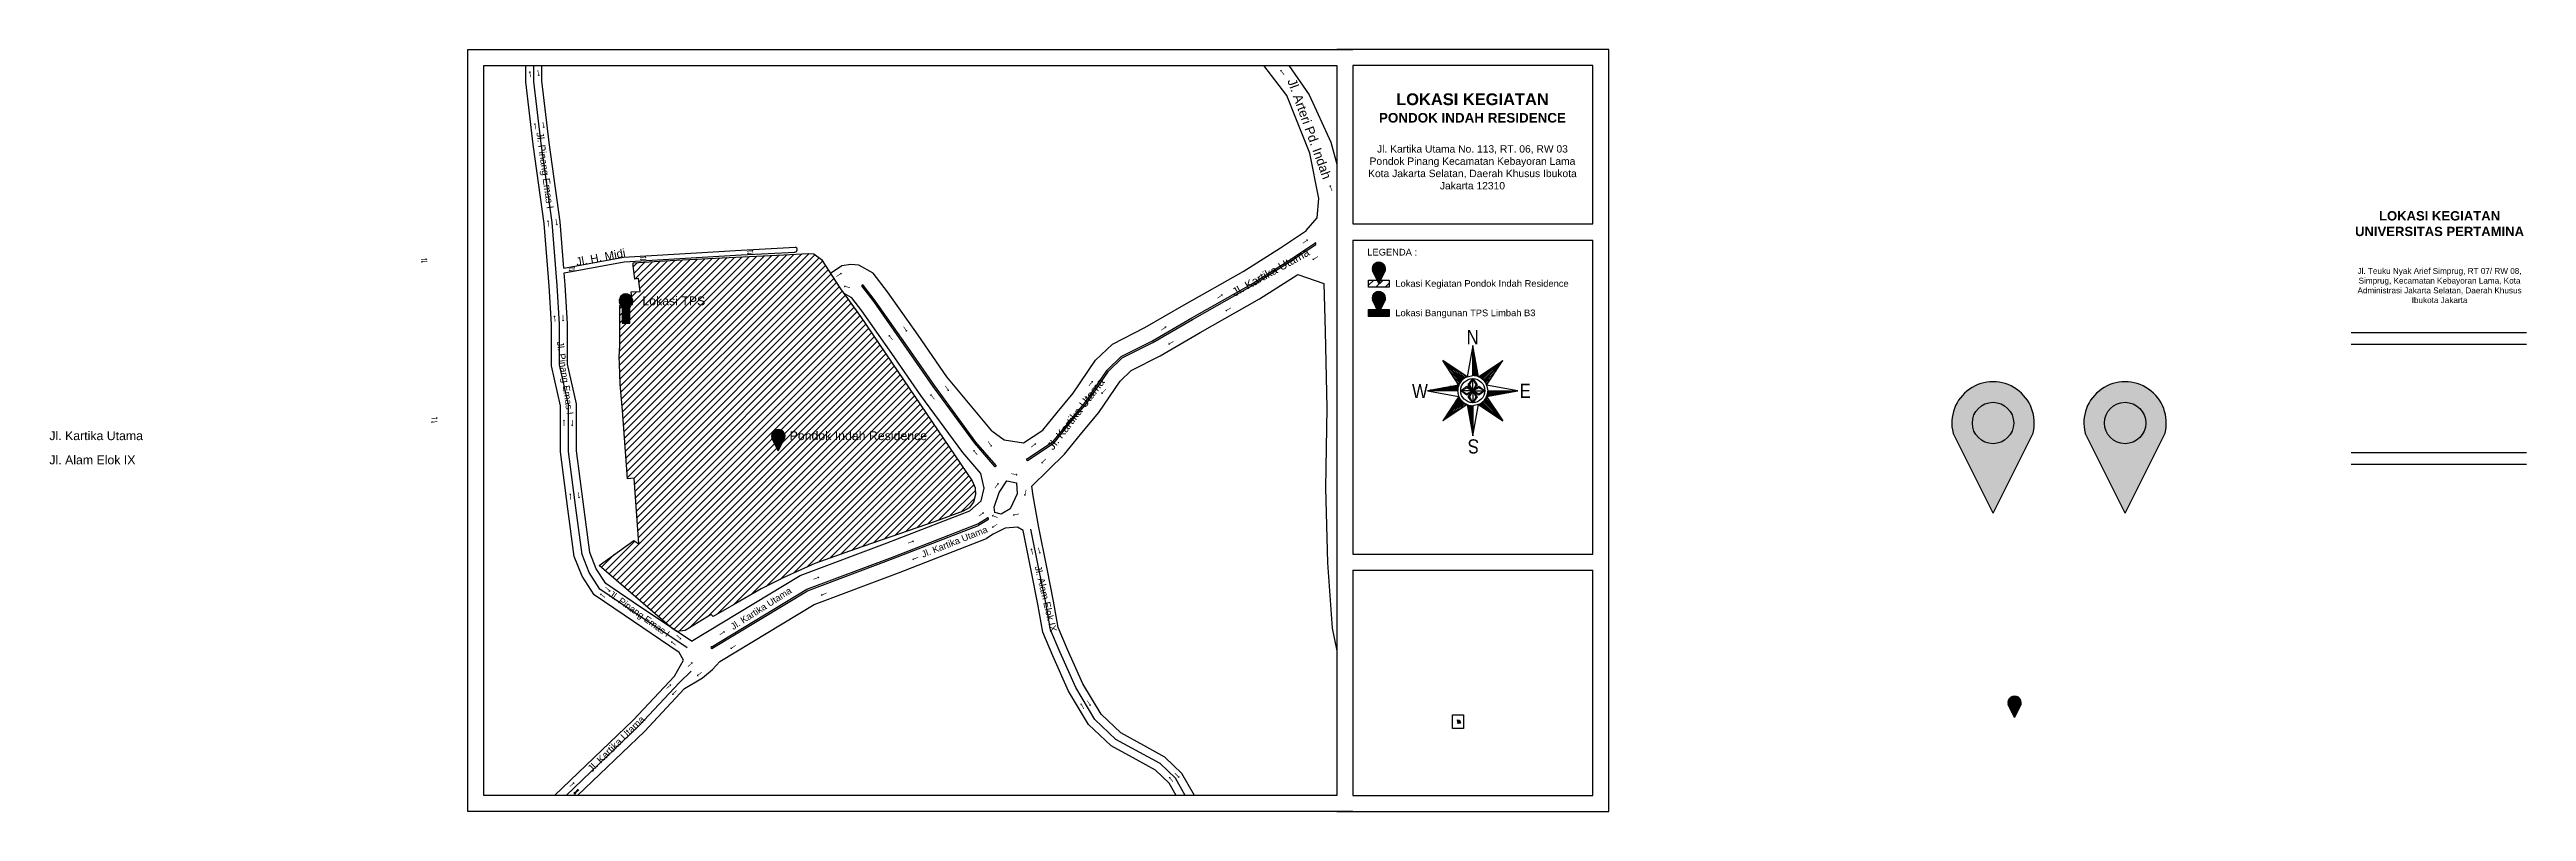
# Model space of a CAD drawing. Header units: millimetres. Extents: x -889 to 42531, y -18266 to 4189.
# Drawn here: x 15123 to 30606, y -18266 to -13506 of the extents above; entities that cross this region are included whole.
import ezdxf

# ---------------------------------------------------------------- set-up
doc = ezdxf.new("R2010")
doc.units = ezdxf.units.MM
doc.header["$MEASUREMENT"] = 0
doc.linetypes.add('PTS_EXT', pattern=[999999, 0, -999999])
doc.layers.add('Area TPS', color=2, linetype='Continuous')
doc.styles.add('Annotative', font='arial.ttf')
doc.styles.get("Standard").update_dxf_attribs({"font": 'arial.ttf'})

msp = doc.modelspace()

# ---------------------------------------------------------------- texts
at = {"color": 7, "true_color": 0xffffff, "style": 'Annotative'}
for s, height, rotation, p in [('Jl. Arteri Pd. Indah', 57.486, 289.83572, (22859.7, -13700)), ('Jl. Pinang Emas I', 44.351, 277.86484, (18166, -14025.3)), ('Jl. H. Midi', 51.093, 10.83406, (18418.8, -14857.8)), ('Jl. Kartika Utama', 50.751, 29.04984, (22532.9, -15049.7)), ('Jl. Pinang Emas I', 42.446, 277.86484, (18293.3, -15332.2)), ('Jl. Kartika Utama', 50.751, 52.72214, (21395.1, -16012.8)), ('Jl. Kartika Utama', 41.248, 21.51217, (20583.1, -16680.8)), ('Jl. Kartika Utama', 41.248, 32.64092, (19397.1, -17133.4)), ('Jl. Alam Elok IX', 43.129, 283.56373, (21280.2, -16737.2)), ('Jl. Pinang Emas I', 41.505, 324.45203, (18614, -16916.6)), ('Jl. Kartika Utama', 44.064, 44.3921, (18513.3, -18023.6))]:
    msp.add_text(s, height=height, rotation=rotation, dxfattribs=at).set_placement(p)
for s, height, p in [('LEGENDA :', 41.77, (23360.2, -14792.4)), ('Lokasi Kegiatan Pondok Indah Residence', 41.768, (23535.7, -14988)), ('Lokasi Bangunan TPS Limbah B3', 41.768, (23535.7, -15171.7))]:
    msp.add_text(s, height=height).set_placement(p)
at = {"color": 7, "true_color": 0xffffff}
for s, height, p in [('Lokasi TPS', 55.04, (18828.9, -15103.5)), ('Pondok Indah Residence', 55.036, (19749.4, -15945.9))]:
    msp.add_text(s, height=height, dxfattribs=at).set_placement(p)
at = {"linetype": 'Continuous', "width": 0.85}
for s, rotation, p in [('N', 0, (23981.4, -15346.9)), ('S', 180, (24059.3, -15940.9))]:
    msp.add_text(s, height=88.4, rotation=rotation, dxfattribs=at).set_placement(p)
for s, p in [('W', (23639.9, -15683.5)), ('E', (24312.1, -15682))]:
    msp.add_text(s, height=88.4, dxfattribs=at).set_placement(p)
at = {"style": 'Annotative'}
for s, p in [('Jl. Kartika Utama', (15121.8, -15945.9)), ('Jl. Alam Elok IX', (15121.8, -16096.9))]:
    msp.add_text(s, height=55.036, dxfattribs=at).set_placement(p)
at = {"attachment_point": 1}
for s, width, gutter_width, insert, char_height in [('\\pxqc;{\\fArial|b1|i0|c0|p34;\\H1.212x;LOKASI KEGIATAN\\H1.25x; \\P\\H0.652x;PONDOK INDAH RESIDENCE\\fArial|b0|i0|c0|p34;\\P\\H1.01237x;\\P\\H0.7575x;Jl. Kartika Utama No. 113, RT. 06, RW 03 Pondok Pinang Kecamatan Kebayoran Lama Kota Jakarta Selatan, Daerah Khusus Ibukota Jakarta 12310}', 1326.996, 303.7, (23354.1, -13779.2), 60.7423), ('\\pxqc;{\\fArial|b1|i0|c0|p34;\\H1.212x;LOKASI KEGIATAN\\H1.25x; \\P\\H0.8x;UNIVERSITAS PERTAMINA\\P\\fArial|b0|i0|c0|p34;\\H0.82508x;\\P\\P\\H0.7575x;Jl. Teuku Nyak Arief Simprug, RT 07/ RW 08, Simprug, Kecamatan Kebayoran Lama, Kota Administrasi Jakarta Selatan, Daerah Khusus Ibukota Jakarta}', 1052.66, 240.9, (29536.6, -14515.2), 48.1848)]:
    msp.add_mtext_dynamic_manual_height_columns(s, width=width, gutter_width=gutter_width, heights=[0], dxfattribs=dict(at, insert=insert, char_height=char_height))

# ---------------------------------------------------------------- hatches: boundary and pattern name
at = {"true_color": 0xffffff}
h = msp.add_hatch(color=7, dxfattribs=at)
h.dxf.hatch_style = 1
h.paths.add_polyline_path([(18124.9, -13639.9), (18118.1, -13649.7), (18122, -13649.2), (18123.6, -13649), (18124, -13649), (18127.7, -13679.7), (18131.6, -13679.2), (18127.9, -13648.5), (18128.3, -13648.4), (18129.9, -13648.3), (18133.8, -13647.8)])
h = msp.add_hatch(color=7, dxfattribs=at)
h.dxf.hatch_style = 1
h.paths.add_polyline_path([(18182.3, -13672.2), (18188.4, -13661.9), (18184.5, -13662.7), (18182.9, -13663), (18182.5, -13663), (18176.8, -13632.6), (18172.9, -13633.4), (18178.6, -13663.8), (18178.2, -13663.9), (18176.7, -13664.2), (18172.8, -13664.9)])
h = msp.add_hatch(color=7, dxfattribs=at)
h.dxf.hatch_style = 1
h.paths.add_polyline_path([(22817.6, -13632.5), (22816.4, -13644.4), (22819.6, -13642.1), (22820.9, -13641.1), (22821.2, -13640.9), (22839.5, -13665.9), (22842.7, -13663.5), (22824.4, -13638.6), (22824.7, -13638.3), (22826, -13637.4), (22829.2, -13635)])
h = msp.add_hatch(color=7, dxfattribs=at)
h.dxf.hatch_style = 1
h.paths.add_polyline_path([(18156.9, -13964.9), (18150.1, -13974.7), (18154, -13974.2), (18155.6, -13974), (18156, -13973.9), (18159.7, -14004.7), (18163.6, -14004.2), (18159.9, -13973.5), (18160.3, -13973.4), (18161.9, -13973.2), (18165.8, -13972.8)])
h = msp.add_hatch(color=7, dxfattribs=at)
h.dxf.hatch_style = 1
h.paths.add_polyline_path([(18214.2, -13997.2), (18220.3, -13986.9), (18216.4, -13987.7), (18214.9, -13988), (18214.5, -13988), (18208.7, -13957.6), (18204.8, -13958.4), (18210.6, -13988.8), (18210.2, -13988.8), (18208.7, -13989.1), (18204.8, -13989.9)])
h = msp.add_hatch(color=7, dxfattribs=at)
h.dxf.hatch_style = 1
h.paths.add_polyline_path([(23126.4, -14352.4), (23122, -14363.5), (23125.7, -14362.1), (23127.2, -14361.6), (23127.5, -14361.4), (23138.1, -14390.5), (23141.8, -14389.2), (23131.3, -14360.1), (23131.6, -14359.9), (23133.1, -14359.4), (23136.9, -14358)])
h = msp.add_hatch(color=7, dxfattribs=at)
h.dxf.hatch_style = 1
h.paths.add_polyline_path([(18238.2, -14571.8), (18231.4, -14581.6), (18235.3, -14581.1), (18236.9, -14580.9), (18237.3, -14580.9), (18241, -14611.6), (18244.9, -14611.1), (18241.2, -14580.4), (18241.6, -14580.3), (18243.2, -14580.2), (18247.1, -14579.7)])
h = msp.add_hatch(color=7, dxfattribs=at)
h.dxf.hatch_style = 1
h.paths.add_polyline_path([(18295.5, -14604.1), (18301.7, -14593.8), (18297.8, -14594.6), (18296.2, -14594.9), (18295.8, -14595), (18290, -14564.5), (18286.2, -14565.3), (18291.9, -14595.7), (18291.5, -14595.8), (18290, -14596.1), (18286.1, -14596.8)])
h = msp.add_hatch(color=7, dxfattribs=at)
h.dxf.hatch_style = 1
h.paths.add_polyline_path([(22989.6, -14692.8), (22977.7, -14691.6), (22980, -14694.8), (22981, -14696.1), (22981.2, -14696.4), (22956.1, -14714.4), (22958.4, -14717.7), (22983.5, -14699.6), (22983.7, -14699.9), (22984.7, -14701.2), (22987, -14704.4)])
h = msp.add_hatch(color=7, dxfattribs=at)
h.dxf.hatch_style = 1
h.paths.add_polyline_path([(17484, -14815.2), (17475.9, -14823.9), (17475.5, -14820), (17475.4, -14818.4), (17475.3, -14818), (17444.5, -14820.8), (17444.1, -14816.9), (17475, -14814), (17474.9, -14813.6), (17474.8, -14812.1), (17474.4, -14808.1)])
h = msp.add_hatch(color=7, dxfattribs=at)
h.dxf.hatch_style = 1
h.paths.add_polyline_path([(17444.4, -14832.8), (17454.1, -14839.8), (17453.6, -14835.9), (17453.5, -14834.3), (17453.4, -14833.9), (17484.2, -14830.7), (17483.8, -14826.7), (17453, -14829.9), (17453, -14829.6), (17452.8, -14828), (17452.4, -14824)])
h = msp.add_hatch(color=7, dxfattribs=at)
h.dxf.hatch_style = 1
h.paths.add_polyline_path([(18408.5, -14868.5), (18400.3, -14877.2), (18400, -14873.2), (18399.8, -14871.6), (18399.8, -14871.3), (18368.9, -14874.1), (18368.6, -14870.2), (18399.4, -14867.3), (18399.4, -14866.9), (18399.2, -14865.3), (18398.9, -14861.4)])
h = msp.add_hatch()
h.set_pattern_fill('ANSI31', color=1, scale=250)
h.set_pattern_definition([(45, (5898.653, -12975.114), (-22.09709, 22.09709), [])])
h.paths.add_polyline_path([(20425.2, -15516.4), (20191.7, -15173.6), (20066.6, -15001.4), (20063.3, -14993.9), (19948.1, -14817.1), (19900.9, -14780.9), (19865.9, -14779.3), (19712.9, -14788.7), (19243.1, -14811), (19003, -14823.8), (18770.9, -14838.7), (18771.2, -14856), (18781.6, -14939.3), (18804.6, -14936.5), (18815.1, -15017.5), (18758.4, -15020.3), (18766.6, -15097.6), (18688.1, -15104.6), (18687, -15278.5), (18688, -15351.9), (18684.2, -15430), (18686.5, -15466.2), (18690.5, -15596.6), (18704.2, -15760.7), (18736.6, -16188.7), (18777.7, -16182.9), (18807, -16593.6), (18775.2, -16572.1), (18557.9, -16729.4), (19016, -17122.2), (19043.7, -17140.9), (19095.8, -17135.9), (19258.2, -17036.1), (19271.2, -17048.5), (19397.7, -16975.3), (19572.3, -16875.9), (19709, -16807.4), (19819.9, -16756.7), (19906.7, -16717.7), (20158.1, -16627.3), (20659.7, -16453.6), (20834.8, -16389.7), (20870.6, -16368.6), (20897.9, -16332.6), (20911.8, -16285.7), (20909.6, -16243.5), (20890.6, -16200.4)])
h = msp.add_hatch(color=7, dxfattribs=at)
h.dxf.hatch_style = 1
h.paths.add_polyline_path([(18813.4, -14818.1), (18821.8, -14809.6), (18822, -14813.6), (18822.1, -14815.2), (18822.2, -14815.5), (18853.1, -14813.7), (18853.3, -14817.6), (18822.4, -14819.5), (18822.4, -14819.9), (18822.5, -14821.5), (18822.8, -14825.4)])
h = msp.add_hatch(color=7, dxfattribs=at)
h.dxf.hatch_style = 1
h.paths.add_polyline_path([(18853.6, -14801.7), (18844.1, -14794.4), (18844.4, -14798.4), (18844.5, -14800), (18844.6, -14800.4), (18813.7, -14802.6), (18814, -14806.5), (18844.8, -14804.3), (18844.9, -14804.7), (18845, -14806.3), (18845.3, -14810.2)])
h = msp.add_hatch(color=7, dxfattribs=at)
h.dxf.hatch_style = 1
h.paths.add_polyline_path([(19482.6, -14779.4), (19491, -14771), (19491.3, -14774.9), (19491.4, -14776.5), (19491.4, -14776.9), (19522.3, -14775.2), (19522.5, -14779.2), (19491.6, -14780.9), (19491.6, -14781.2), (19491.7, -14782.8), (19491.9, -14786.8)])
h = msp.add_hatch(color=7, dxfattribs=at)
h.dxf.hatch_style = 1
h.paths.add_polyline_path([(19522.9, -14763.2), (19513.5, -14755.9), (19513.7, -14759.8), (19513.8, -14761.4), (19513.9, -14761.8), (19483, -14763.9), (19483.2, -14767.8), (19514.1, -14765.8), (19514.1, -14766.2), (19514.3, -14767.8), (19514.5, -14771.7)])
h = msp.add_hatch(color=7, dxfattribs=at)
h.dxf.hatch_style = 1
h.paths.add_polyline_path([(23017.2, -14819.4), (23028.9, -14821.7), (23026.9, -14818.3), (23026.1, -14816.9), (23025.9, -14816.6), (23052.7, -14801), (23050.7, -14797.6), (23023.9, -14813.2), (23023.7, -14812.8), (23022.9, -14811.4), (23020.9, -14808)])
h = msp.add_hatch(color=1)
h.dxf.hatch_style = 1
h.paths.add_polyline_path([(23473.6, -14886.6, 1.2820948), (23391.9, -14886.6), (23432.8, -14968.2)])
h.paths.add_polyline_path([(23411.7, -14876.3, -1), (23453.9, -14876.3, -1)], flags=16)
h = msp.add_hatch(color=7, dxfattribs=at)
h.dxf.hatch_style = 1
h.paths.add_polyline_path([(23411.7, -14876.3, 1), (23453.9, -14876.3, 1)])
h = msp.add_hatch(color=7, dxfattribs=at)
h.dxf.hatch_style = 1
h.paths.add_polyline_path([(18368.8, -14886.1), (18378.5, -14893.1), (18378.1, -14889.1), (18377.9, -14887.6), (18377.9, -14887.2), (18408.7, -14883.9), (18408.2, -14880), (18377.5, -14883.2), (18377.4, -14882.8), (18377.3, -14881.2), (18376.8, -14877.3)])
h = msp.add_hatch(color=7, dxfattribs=at)
h.dxf.hatch_style = 1
h.paths.add_polyline_path([(20075.1, -14901.9), (20063.3, -14900.3), (20065.5, -14903.6), (20066.4, -14904.9), (20066.6, -14905.2), (20040.8, -14922.3), (20043, -14925.6), (20068.8, -14908.5), (20069, -14908.8), (20069.9, -14910.2), (20072.1, -14913.5)])
h = msp.add_hatch(color=7, dxfattribs=at)
h.dxf.hatch_style = 1
h.paths.add_polyline_path([(20088.3, -14983.6), (20094.9, -14993.5), (20095.9, -14989.7), (20096.3, -14988.1), (20096.4, -14987.8), (20126.4, -14995.5), (20127.4, -14991.7), (20097.4, -14983.9), (20097.5, -14983.5), (20097.9, -14982), (20098.9, -14978.2)])
h = msp.add_hatch()
h.set_pattern_fill('ANSI31', color=1, scale=332.792191)
h.set_pattern_definition([(45, (18409.96, -17994.665), (-29.41495, 29.41495), [])])
h.paths.add_polyline_path([(23498, -14945.6), (23367.5, -14945.6), (23367.5, -14990.8), (23498, -14990.8)])
h = msp.add_hatch(color=2)
h.dxf.hatch_style = 1
h.paths.add_polyline_path([(23473.6, -15070.2, 1.2820948), (23391.9, -15070.2), (23432.8, -15151.9)])
h.paths.add_polyline_path([(23411.7, -15059.9, -1), (23453.9, -15059.9, -1)], flags=16)
h = msp.add_hatch(color=7, dxfattribs=at)
h.dxf.hatch_style = 1
h.paths.add_polyline_path([(18279.7, -15166.7), (18272.6, -15176.2), (18276.5, -15175.9), (18278.1, -15175.7), (18278.5, -15175.7), (18281.1, -15206.6), (18285.1, -15206.2), (18282.5, -15175.4), (18282.9, -15175.3), (18284.4, -15175.2), (18288.4, -15174.9)])
h = msp.add_hatch(color=7, dxfattribs=at)
h.dxf.hatch_style = 1
h.paths.add_polyline_path([(18333.4, -15204.7), (18341.2, -15195.7), (18337.3, -15195.7), (18335.7, -15195.8), (18335.3, -15195.8), (18334.8, -15164.8), (18330.8, -15164.9), (18331.3, -15195.8), (18330.9, -15195.9), (18329.3, -15195.9), (18325.4, -15195.9)])
h = msp.add_hatch(color=2)
h.dxf.hatch_style = 1
h.paths.add_polyline_path([(18767.1, -15085.2, 1.2820948), (18685.5, -15085.2), (18726.3, -15166.9)])
h.paths.add_polyline_path([(18705.2, -15075, -1), (18747.4, -15075, -1)], flags=16)
h = msp.add_hatch(color=7, dxfattribs=at)
h.dxf.hatch_style = 1
h.paths.add_polyline_path([(18705.2, -15075, 1), (18747.4, -15075, 1)])
h = msp.add_hatch(color=7, dxfattribs=at)
h.dxf.hatch_style = 1
h.paths.add_polyline_path([(22456.1, -15036.1), (22444.3, -15034.9), (22446.6, -15038.1), (22447.5, -15039.4), (22447.7, -15039.7), (22422.6, -15057.8), (22424.9, -15061), (22450, -15042.9), (22450.3, -15043.3), (22451.2, -15044.6), (22453.5, -15047.8)])
h = msp.add_hatch(color=7, dxfattribs=at)
h.dxf.hatch_style = 1
h.paths.add_polyline_path([(22473.1, -15139.5), (22484.8, -15141.8), (22482.8, -15138.4), (22482, -15137.1), (22481.8, -15136.7), (22508.6, -15121.1), (22506.6, -15117.7), (22479.8, -15133.3), (22479.6, -15132.9), (22478.8, -15131.6), (22476.8, -15128.1)])
h = msp.add_hatch(color=7, dxfattribs=at)
h.dxf.hatch_style = 1
h.paths.add_polyline_path([(23411.7, -15059.9, 1), (23453.9, -15059.9, 1)])
h = msp.add_hatch(color=7, dxfattribs=at)
h.dxf.hatch_style = 1
h.paths.add_polyline_path([(20368.1, -15288.4), (20367.5, -15300.3), (20370.6, -15297.8), (20371.8, -15296.8), (20372.1, -15296.6), (20391.3, -15320.9), (20394.4, -15318.4), (20375.2, -15294.1), (20375.5, -15293.9), (20376.8, -15292.9), (20379.9, -15290.4)])
h = msp.add_hatch(color=7, dxfattribs=at)
h.dxf.hatch_style = 1
h.paths.add_polyline_path([(20483.1, -15268.4), (20484.6, -15256.5), (20481.3, -15258.8), (20480, -15259.7), (20479.7, -15259.9), (20462.1, -15234.4), (20458.8, -15236.7), (20476.4, -15262.2), (20476.1, -15262.4), (20474.8, -15263.3), (20471.5, -15265.5)])
h = msp.add_hatch(color=7, dxfattribs=at)
h.dxf.hatch_style = 1
h.paths.add_polyline_path([(22104.4, -15236.1), (22092.5, -15234.9), (22094.9, -15238.1), (22095.8, -15239.4), (22096, -15239.7), (22070.9, -15257.8), (22073.2, -15261), (22098.3, -15242.9), (22098.6, -15243.3), (22099.5, -15244.5), (22101.8, -15247.8)])
h = msp.add_hatch(color=7, dxfattribs=at)
h.dxf.hatch_style = 1
h.paths.add_polyline_path([(22115.6, -15348.7), (22127.3, -15351), (22125.3, -15347.6), (22124.5, -15346.2), (22124.3, -15345.9), (22151, -15330.3), (22149, -15326.9), (22122.3, -15342.5), (22122.1, -15342.1), (22121.3, -15340.7), (22119.3, -15337.3)])
h = msp.add_hatch(color=7, dxfattribs=at)
h.dxf.hatch_style = 1
h.paths.add_polyline_path([(20744.8, -15639.8), (20746.2, -15627.9), (20743, -15630.2), (20741.7, -15631.1), (20741.4, -15631.3), (20723.8, -15605.8), (20720.5, -15608.1), (20738.1, -15633.5), (20737.8, -15633.8), (20736.5, -15634.7), (20733.2, -15636.9)])
h = msp.add_hatch(color=7, dxfattribs=at)
h.dxf.hatch_style = 1
h.paths.add_polyline_path([(21645.8, -15576), (21633.9, -15577.7), (21637, -15580.3), (21638.2, -15581.3), (21638.5, -15581.5), (21618.6, -15605.3), (21621.7, -15607.8), (21641.5, -15584.1), (21641.8, -15584.3), (21643.1, -15585.4), (21646.1, -15587.9)])
h = msp.add_hatch(color=7, dxfattribs=at)
h.dxf.hatch_style = 1
h.paths.add_polyline_path([(21697.7, -15657.4), (21709.6, -15656.5), (21706.7, -15653.7), (21705.6, -15652.6), (21705.3, -15652.4), (21726.7, -15630), (21723.9, -15627.3), (21702.5, -15649.6), (21702.2, -15649.3), (21701, -15648.2), (21698.2, -15645.5)])
h = msp.add_hatch(color=2)
h.dxf.hatch_style = 1
h.paths.add_polyline_path([(27521.7, -15901.8, 1.2820948), (27021.7, -15901.8), (27271.7, -16401.8)])
h.paths.add_polyline_path([(27142.3, -15839, -1), (27401, -15839, -1)], flags=16)
h = msp.add_hatch(color=1)
h.dxf.hatch_style = 1
h.paths.add_polyline_path([(28347.1, -15901.8, 1.2820948), (27847.1, -15901.8), (28097.1, -16401.8)])
h.paths.add_polyline_path([(27967.8, -15839, -1), (28226.4, -15839, -1)], flags=16)
h = msp.add_hatch(color=7, dxfattribs=at)
h.dxf.hatch_style = 1
h.paths.add_polyline_path([(20629.8, -15659.7), (20629.2, -15671.7), (20632.3, -15669.2), (20633.5, -15668.2), (20633.8, -15668), (20653, -15692.2), (20656.1, -15689.8), (20636.9, -15665.5), (20637.2, -15665.3), (20638.5, -15664.3), (20641.6, -15661.8)])
h = msp.add_hatch(color=7, dxfattribs=at)
h.dxf.hatch_style = 1
h.paths.add_polyline_path([(27142.3, -15839, 1), (27401, -15839, 1)])
h = msp.add_hatch(color=7, dxfattribs=at)
h.dxf.hatch_style = 1
h.paths.add_polyline_path([(27967.8, -15839, 1), (28226.4, -15839, 1)])
h = msp.add_hatch(color=7, dxfattribs=at)
h.dxf.hatch_style = 1
h.paths.add_polyline_path([(17507.2, -15834.5), (17516.9, -15841.4), (17516.4, -15837.5), (17516.3, -15835.9), (17516.2, -15835.5), (17547, -15832.3), (17546.6, -15828.3), (17515.8, -15831.6), (17515.8, -15831.2), (17515.6, -15829.6), (17515.2, -15825.7)])
h = msp.add_hatch(color=7, dxfattribs=at)
h.dxf.hatch_style = 1
h.paths.add_polyline_path([(17549.6, -15807.4), (17541.5, -15816.2), (17541.1, -15812.2), (17541, -15810.6), (17540.9, -15810.2), (17510.1, -15813.1), (17509.7, -15809.1), (17540.6, -15806.3), (17540.5, -15805.9), (17540.4, -15804.3), (17540, -15800.4)])
h = msp.add_hatch(color=7, dxfattribs=at)
h.dxf.hatch_style = 1
h.paths.add_polyline_path([(18338.4, -15818.1), (18330.7, -15827.2), (18334.6, -15827.1), (18336.2, -15827.1), (18336.6, -15827.1), (18337.4, -15858), (18341.3, -15857.9), (18340.6, -15827), (18341, -15826.9), (18342.5, -15826.9), (18346.5, -15826.8)])
h = msp.add_hatch(color=7, dxfattribs=at)
h.dxf.hatch_style = 1
h.paths.add_polyline_path([(18389.7, -15859.3), (18398, -15850.7), (18394.1, -15850.5), (18392.5, -15850.4), (18392.1, -15850.4), (18393.4, -15819.5), (18389.4, -15819.3), (18388.1, -15850.3), (18387.7, -15850.2), (18386.1, -15850.2), (18382.2, -15850)])
h = msp.add_hatch(color=1)
h.dxf.hatch_style = 1
h.paths.add_polyline_path([(19719.6, -15931.2, 1.2820948), (19637.9, -15931.2), (19678.7, -16012.9)])
h.paths.add_polyline_path([(19657.6, -15920.9, -1), (19699.9, -15920.9, -1)], flags=16)
h = msp.add_hatch(color=7, dxfattribs=at)
h.dxf.hatch_style = 1
h.paths.add_polyline_path([(19657.6, -15920.9, 1), (19699.9, -15920.9, 1)])
h = msp.add_hatch(color=7, dxfattribs=at)
h.dxf.hatch_style = 1
h.paths.add_polyline_path([(20897.7, -16007.1), (20897, -16019), (20900.1, -16016.6), (20901.3, -16015.6), (20901.6, -16015.4), (20920.8, -16039.6), (20924, -16037.2), (20904.7, -16012.9), (20905.1, -16012.6), (20906.3, -16011.7), (20909.4, -16009.2)])
h = msp.add_hatch(color=7, dxfattribs=at)
h.dxf.hatch_style = 1
h.paths.add_polyline_path([(21012.6, -15987.1), (21014.1, -15975.3), (21010.8, -15977.6), (21009.5, -15978.5), (21009.2, -15978.7), (20991.6, -15953.2), (20988.3, -15955.4), (21005.9, -15980.9), (21005.6, -15981.2), (21004.3, -15982.1), (21001, -15984.3)])
h = msp.add_hatch(color=7, dxfattribs=at)
h.dxf.hatch_style = 1
h.paths.add_polyline_path([(21290, -15967.2), (21278.2, -15965.9), (21280.5, -15969.1), (21281.4, -15970.4), (21281.6, -15970.8), (21256.5, -15988.8), (21258.8, -15992), (21284, -15974), (21284.2, -15974.3), (21285.1, -15975.6), (21287.4, -15978.8)])
h = msp.add_hatch(color=7, dxfattribs=at)
h.dxf.hatch_style = 1
h.paths.add_polyline_path([(21322.8, -16091.3), (21334.7, -16090.4), (21331.9, -16087.7), (21330.8, -16086.6), (21330.5, -16086.3), (21352.1, -16064.1), (21349.2, -16061.3), (21327.6, -16083.5), (21327.4, -16083.2), (21326.2, -16082.1), (21323.4, -16079.4)])
h = msp.add_hatch(color=7, dxfattribs=at)
h.dxf.hatch_style = 1
h.paths.add_polyline_path([(21056.1, -16213.7), (21044.4, -16216.1), (21047.6, -16218.5), (21048.9, -16219.4), (21049.2, -16219.7), (21030.6, -16244.4), (21033.7, -16246.8), (21052.4, -16222), (21052.7, -16222.3), (21053.9, -16223.2), (21057.1, -16225.6)])
h = msp.add_hatch(color=7, dxfattribs=at)
h.dxf.hatch_style = 1
h.paths.add_polyline_path([(21174.4, -16162.8), (21167.1, -16153.4), (21166.4, -16157.3), (21166.1, -16158.8), (21166, -16159.2), (21135.5, -16153.6), (21134.8, -16157.5), (21165.3, -16163.1), (21165.2, -16163.5), (21164.9, -16165.1), (21164.2, -16169)])
h = msp.add_hatch(color=7, dxfattribs=at)
h.dxf.hatch_style = 1
h.paths.add_polyline_path([(21219, -16295.1), (21228.6, -16288.1), (21224.8, -16287.2), (21223.2, -16286.9), (21222.8, -16286.8), (21229.3, -16256.5), (21225.4, -16255.7), (21219, -16286), (21218.6, -16285.9), (21217, -16285.6), (21213.1, -16284.7)])
h = msp.add_hatch(color=7, dxfattribs=at)
h.dxf.hatch_style = 1
h.paths.add_polyline_path([(18376.8, -16278), (18370, -16287.8), (18374, -16287.4), (18375.5, -16287.2), (18375.9, -16287.1), (18379.6, -16317.9), (18383.6, -16317.4), (18379.9, -16286.7), (18380.3, -16286.6), (18381.8, -16286.4), (18385.8, -16286)])
h = msp.add_hatch(color=7, dxfattribs=at)
h.dxf.hatch_style = 1
h.paths.add_polyline_path([(18434.2, -16310.4), (18440.3, -16300.1), (18436.4, -16300.9), (18434.9, -16301.1), (18434.5, -16301.2), (18428.7, -16270.8), (18424.8, -16271.5), (18430.6, -16302), (18430.2, -16302), (18428.6, -16302.3), (18424.7, -16303.1)])
h = msp.add_hatch(color=7, dxfattribs=at)
h.dxf.hatch_style = 1
h.paths.add_polyline_path([(20965.1, -16396.8), (20953.2, -16395.6), (20955.5, -16398.8), (20956.4, -16400.1), (20956.7, -16400.4), (20931.5, -16418.5), (20933.8, -16421.7), (20959, -16403.6), (20959.2, -16404), (20960.1, -16405.3), (20962.5, -16408.5)])
h = msp.add_hatch(color=7, dxfattribs=at)
h.dxf.hatch_style = 1
h.paths.add_polyline_path([(21013, -16415.7), (21018.4, -16426.4), (21019.9, -16422.7), (21020.4, -16421.2), (21020.6, -16420.8), (21049.4, -16432.2), (21050.8, -16428.5), (21022, -16417.1), (21022.2, -16416.8), (21022.8, -16415.3), (21024.2, -16411.6)])
h = msp.add_hatch(color=7, dxfattribs=at)
h.dxf.hatch_style = 1
h.paths.add_polyline_path([(21144.9, -16415), (21155.3, -16420.9), (21154.4, -16417), (21154.1, -16415.5), (21154, -16415.1), (21184.3, -16408.5), (21183.4, -16404.6), (21153.2, -16411.2), (21153.1, -16410.8), (21152.7, -16409.3), (21151.9, -16405.4)])
h = msp.add_hatch(color=7, dxfattribs=at)
h.dxf.hatch_style = 1
h.paths.add_polyline_path([(21013.9, -16493.3), (21025.7, -16495.1), (21023.6, -16491.8), (21022.7, -16490.5), (21022.5, -16490.1), (21048.5, -16473.3), (21046.4, -16470), (21020.4, -16486.8), (21020.1, -16486.5), (21019.3, -16485.1), (21017.1, -16481.8)])
h = msp.add_hatch(color=7, dxfattribs=at)
h.dxf.hatch_style = 1
h.paths.add_polyline_path([(20526.5, -16576.3), (20515.4, -16572), (20516.8, -16575.7), (20517.3, -16577.2), (20517.5, -16577.5), (20488.4, -16588.2), (20489.8, -16592), (20518.8, -16581.2), (20519, -16581.6), (20519.5, -16583.1), (20520.9, -16586.8)])
h = msp.add_hatch(color=7, dxfattribs=at)
h.dxf.hatch_style = 1
h.paths.add_polyline_path([(20516.3, -16693.5), (20527.6, -16697.2), (20526, -16693.5), (20525.4, -16692.1), (20525.2, -16691.7), (20553.5, -16679.2), (20551.9, -16675.5), (20523.6, -16688.1), (20523.5, -16687.7), (20522.8, -16686.3), (20521.2, -16682.7)])
h = msp.add_hatch(color=7, dxfattribs=at)
h.dxf.hatch_style = 1
h.paths.add_polyline_path([(21260.1, -16622.1), (21254.2, -16632.5), (21258.1, -16631.6), (21259.7, -16631.3), (21260.1, -16631.2), (21266.6, -16661.5), (21270.5, -16660.6), (21263.9, -16630.4), (21264.3, -16630.3), (21265.9, -16629.9), (21269.7, -16629.1)])
h = msp.add_hatch(color=7, dxfattribs=at)
h.dxf.hatch_style = 1
h.paths.add_polyline_path([(21314.9, -16655.9), (21304.8, -16649.6), (21308.6, -16648.5), (21310.1, -16648), (21310.5, -16647.9), (21301.6, -16618.2), (21305.4, -16617.1), (21314.3, -16646.8), (21314.7, -16646.6), (21316.2, -16646.2), (21320, -16645.1)])
h = msp.add_hatch(color=7, dxfattribs=at)
h.dxf.hatch_style = 1
h.paths.add_polyline_path([(18628.6, -16891.9), (18627.3, -16880.1), (18624.7, -16883), (18623.6, -16884.2), (18623.3, -16884.5), (18600.5, -16863.6), (18597.8, -16866.6), (18620.7, -16887.4), (18620.4, -16887.7), (18619.3, -16888.9), (18616.7, -16891.8)])
h = msp.add_hatch(color=7, dxfattribs=at)
h.dxf.hatch_style = 1
h.paths.add_polyline_path([(19934.8, -16802.1), (19923.7, -16797.7), (19925.1, -16801.5), (19925.7, -16802.9), (19925.8, -16803.3), (19896.7, -16814), (19898.1, -16817.7), (19927.2, -16807), (19927.3, -16807.4), (19927.9, -16808.9), (19929.2, -16812.6)])
h = msp.add_hatch(color=7, dxfattribs=at)
h.dxf.hatch_style = 1
h.paths.add_polyline_path([(18564.1, -16905), (18566.2, -16916.8), (18568.6, -16913.6), (18569.6, -16912.4), (18569.9, -16912.1), (18594.1, -16931.3), (18596.6, -16928.2), (18572.3, -16909), (18572.6, -16908.7), (18573.5, -16907.4), (18576, -16904.3)])
h = msp.add_hatch(color=7, dxfattribs=at)
h.dxf.hatch_style = 1
h.paths.add_polyline_path([(19944.5, -16916.5), (19955.9, -16920.2), (19954.3, -16916.6), (19953.6, -16915.2), (19953.5, -16914.8), (19981.8, -16902.4), (19980.3, -16898.8), (19951.9, -16911.2), (19951.7, -16910.8), (19951.1, -16909.3), (19949.5, -16905.7)])
h = msp.add_hatch(color=7, dxfattribs=at)
h.dxf.hatch_style = 1
h.paths.add_polyline_path([(19071.8, -17190.4), (19070.5, -17178.6), (19067.9, -17181.5), (19066.8, -17182.7), (19066.5, -17183), (19043.6, -17162.1), (19041, -17165.1), (19063.9, -17185.9), (19063.6, -17186.2), (19062.5, -17187.4), (19059.9, -17190.3)])
h = msp.add_hatch(color=7, dxfattribs=at)
h.dxf.hatch_style = 1
h.paths.add_polyline_path([(19344.8, -17140.3), (19333, -17138.7), (19335.2, -17142), (19336.1, -17143.3), (19336.3, -17143.6), (19310.6, -17160.9), (19312.8, -17164.2), (19338.5, -17146.9), (19338.7, -17147.3), (19339.6, -17148.6), (19341.8, -17151.9)])
h = msp.add_hatch(color=7, dxfattribs=at)
h.dxf.hatch_style = 1
h.paths.add_polyline_path([(19007.3, -17203.5), (19009.4, -17215.2), (19011.8, -17212.1), (19012.8, -17210.9), (19013, -17210.6), (19037.3, -17229.8), (19039.8, -17226.7), (19015.5, -17207.5), (19015.8, -17207.2), (19016.7, -17205.9), (19019.2, -17202.8)])
h = msp.add_hatch(color=7, dxfattribs=at)
h.dxf.hatch_style = 1
h.paths.add_polyline_path([(19142.8, -17335.3), (19130.9, -17335.2), (19133.5, -17338.2), (19134.5, -17339.4), (19134.8, -17339.7), (19111.6, -17360.2), (19114.2, -17363.1), (19137.4, -17342.7), (19137.7, -17343), (19138.7, -17344.2), (19141.3, -17347.1)])
h = msp.add_hatch(color=7, dxfattribs=at)
h.dxf.hatch_style = 1
h.paths.add_polyline_path([(19379, -17250.6), (19390.9, -17252.1), (19388.6, -17248.8), (19387.8, -17247.5), (19387.5, -17247.2), (19413.2, -17229.8), (19410.9, -17226.6), (19385.3, -17243.9), (19385.1, -17243.6), (19384.2, -17242.3), (19382, -17239)])
h = msp.add_hatch(color=7, dxfattribs=at)
h.dxf.hatch_style = 1
h.paths.add_polyline_path([(19009, -17472.7), (18997, -17472.7), (18999.7, -17475.6), (19000.7, -17476.8), (19001, -17477.1), (18977.7, -17497.6), (18980.4, -17500.6), (19003.6, -17480.1), (19003.8, -17480.4), (19004.9, -17481.6), (19007.5, -17484.6)])
h = msp.add_hatch(color=7, dxfattribs=at)
h.dxf.hatch_style = 1
h.paths.add_polyline_path([(19169.2, -17420.6), (19181.1, -17421.2), (19178.7, -17418.1), (19177.7, -17416.9), (19177.4, -17416.6), (19201.7, -17397.3), (19199.2, -17394.2), (19175, -17413.5), (19174.7, -17413.2), (19173.7, -17411.9), (19171.3, -17408.8)])
h = msp.add_hatch(color=7, dxfattribs=at)
h.dxf.hatch_style = 1
h.paths.add_polyline_path([(19014.9, -17538.3), (19026.8, -17537.5), (19023.9, -17534.7), (19022.8, -17533.6), (19022.5, -17533.3), (19044.3, -17511.3), (19041.5, -17508.5), (19019.7, -17530.5), (19019.4, -17530.3), (19018.3, -17529.1), (19015.5, -17526.4)])
h = msp.add_hatch(color=7, dxfattribs=at)
h.dxf.hatch_style = 1
h.paths.add_polyline_path([(21569.4, -17590.9), (21566.8, -17602.5), (21570.3, -17600.6), (21571.7, -17599.8), (21572, -17599.6), (21587.2, -17626.6), (21590.6, -17624.7), (21575.5, -17597.7), (21575.8, -17597.5), (21577.2, -17596.7), (21580.6, -17594.8)])
h = msp.add_hatch(color=7, dxfattribs=at)
h.dxf.hatch_style = 1
h.paths.add_polyline_path([(21631.7, -17607.1), (21620.1, -17604.1), (21623.4, -17601.9), (21624.8, -17601), (21625.1, -17600.8), (21607.9, -17575), (21611.2, -17572.8), (21628.4, -17598.6), (21628.7, -17598.4), (21630, -17597.5), (21633.3, -17595.3)])
h = msp.add_hatch(color=1)
h.dxf.hatch_style = 1
h.paths.add_polyline_path([(27447.4, -17597.5, 1.2820948), (27365.7, -17597.5), (27406.5, -17679.2)])
h.paths.add_polyline_path([(27385.4, -17587.3, -1), (27427.6, -17587.3, -1)], flags=16)
h = msp.add_hatch(color=7, dxfattribs=at)
h.dxf.hatch_style = 1
h.paths.add_polyline_path([(27385.4, -17587.3, 1), (27427.6, -17587.3, 1)])
at = {"true_color": 0xf1eb1f}
h = msp.add_hatch(color=2, dxfattribs=at)
h.dxf.hatch_style = 1
h.paths.add_polyline_path([(23935.9, -17694.9), (23924.4, -17694.1), (23925.9, -17705.3), (23927.3, -17710.7), (23925.4, -17710.9), (23924.8, -17712.5), (23929.3, -17715.9), (23942.3, -17714.1)])
at = {"true_color": 0xffffff}
h = msp.add_hatch(color=7, dxfattribs=at)
h.dxf.hatch_style = 1
h.paths.add_polyline_path([(18404.4, -18084.8), (18392.4, -18084.8), (18395.1, -18087.8), (18396.1, -18088.9), (18396.4, -18089.2), (18373.1, -18109.7), (18375.8, -18112.7), (18399, -18092.2), (18399.3, -18092.5), (18400.3, -18093.7), (18402.9, -18096.7)])
h = msp.add_hatch(color=7, dxfattribs=at)
h.dxf.hatch_style = 1
h.paths.add_polyline_path([(22121.2, -18050.4), (22120.6, -18062.3), (22123.7, -18059.9), (22124.9, -18058.9), (22125.2, -18058.6), (22144.6, -18082.8), (22147.7, -18080.3), (22128.3, -18056.1), (22128.6, -18055.9), (22129.9, -18054.9), (22133, -18052.4)])
h = msp.add_hatch(color=7, dxfattribs=at)
h.dxf.hatch_style = 1
h.paths.add_polyline_path([(22185.3, -18056.2), (22173.5, -18055.1), (22176.4, -18052.4), (22177.5, -18051.3), (22177.8, -18051.1), (22156.6, -18028.5), (22159.5, -18025.8), (22180.7, -18048.3), (22181, -18048.1), (22182.1, -18047), (22185, -18044.3)])
h = msp.add_hatch(color=7, dxfattribs=at)
h.dxf.hatch_style = 1
h.paths.add_polyline_path([(18401.7, -18157.3), (18413.6, -18156.5), (18410.8, -18153.7), (18409.6, -18152.6), (18409.3, -18152.3), (18431.1, -18130.3), (18428.3, -18127.6), (18406.5, -18149.6), (18406.3, -18149.3), (18405.1, -18148.2), (18402.3, -18145.4)])
at = {"layer": 'Area TPS'}
h = msp.add_hatch(dxfattribs=at)
h.set_pattern_fill('ANSI31', color=256, scale=36.500102)
h.set_pattern_definition([(45, (16446.6003, -18206.9336), (-3.2261837, 3.2261837), [])])
h.paths.add_polyline_path([(18751.1, -15124.9), (18701.8, -15124.9), (18701.8, -15215.5), (18751.1, -15215.5)])
h = msp.add_hatch(dxfattribs=at)
h.set_pattern_fill('ANSI31', color=256, scale=41.599024)
h.set_pattern_definition([(45, (18409.959, -18095.0975), (-3.676869, 3.676869), [])])
h.paths.add_polyline_path([(23498, -15129.3), (23367.5, -15129.3), (23367.5, -15174.5), (23498, -15174.5)])

# ---------------------------------------------------------------- linework, layer by layer
at = {"linetype": 'Continuous'}
for p, q in [((23984, -15550), (23831.6, -15449.2)), ((23932.4, -15601.6), (23831.6, -15449.2)), ((23953, -15570.6), (23831.6, -15449.2)), ((23947.9, -15576.1), (23852.3, -15480.6)), ((23958.5, -15565.5), (23863, -15469.9)), ((24054.9, -15550), (24019.4, -15355.2)), ((24019.4, -15543.1), (24019.4, -15355.2)), ((24022.3, -15543.1), (24022.3, -15370.7)), ((24029.8, -15543.7), (24029.8, -15412.1)), ((24037.3, -15544.8), (24037.3, -15453.4)), ((24054.9, -15550), (24207.3, -15449.2)), ((24080.3, -15565.5), (24175.9, -15469.9)), ((24085.9, -15570.6), (24207.3, -15449.2)), ((24091, -15576.1), (24186.5, -15480.6)), ((24106.4, -15601.6), (24207.3, -15449.2)), ((23932.4, -15601.6), (23737.6, -15637)), ((23925.5, -15637), (23737.6, -15637)), ((23925.5, -15634.2), (23753.1, -15634.2)), ((23926.1, -15626.7), (23794.5, -15626.7)), ((23927.2, -15619.2), (23835.8, -15619.2)), ((23943.2, -15582.1), (23873.1, -15512)), ((23929, -15611.7), (23877.1, -15611.7)), ((23939, -15588.5), (23893.9, -15543.4)), ((23964.5, -15560.8), (23894.4, -15490.7)), ((23935.2, -15595.4), (23914.7, -15574.8)), ((23931.4, -15604.2), (23918.5, -15604.2)), ((23970.9, -15556.6), (23925.8, -15511.5)), ((23944.3, -15637), (23981.9, -15608.9)), ((23981.9, -15655.8), (23944.3, -15637)), ((23981.9, -15665.2), (23944.3, -15637)), ((23977.8, -15552.9), (23957.2, -15532.3)), ((23981.9, -15608.9), (24019.4, -15637)), ((24019.4, -15637), (23981.9, -15655.8)), ((24019.4, -15637), (23981.9, -15665.2)), ((23991.3, -15599.5), (24019.4, -15561.9)), ((24019.4, -15637), (23991.3, -15599.5)), ((23991.3, -15674.6), (24019.4, -15637)), ((24000.7, -15599.5), (24019.4, -15561.9)), ((24019.4, -15637), (24000.7, -15599.5)), ((24019.4, -15561.9), (24047.6, -15599.5)), ((24047.6, -15599.5), (24019.4, -15637)), ((24019.4, -15637), (24057, -15608.9)), ((24057, -15618.3), (24019.4, -15637)), ((24019.4, -15637), (24038.2, -15674.6)), ((24019.4, -15637), (24047.6, -15674.6)), ((24057, -15665.2), (24019.4, -15637)), ((24044.8, -15546.6), (24044.8, -15494.7)), ((24052.3, -15549), (24052.3, -15536.1)), ((24057, -15608.9), (24094.6, -15637)), ((24094.6, -15637), (24057, -15618.3)), ((24094.6, -15637), (24057, -15665.2)), ((24061.1, -15552.9), (24081.7, -15532.3)), ((24068, -15556.6), (24113.1, -15511.5)), ((24074.4, -15560.8), (24144.5, -15490.7)), ((24095.6, -15582.1), (24165.8, -15512)), ((24099.9, -15588.5), (24145, -15543.4)), ((24103.6, -15595.4), (24124.2, -15574.8)), ((24106.4, -15672.5), (24301.3, -15637)), ((24113.4, -15637), (24301.3, -15637)), ((23932.4, -15672.5), (23831.6, -15824.9)), ((23953, -15703.5), (23831.6, -15824.9)), ((23984, -15724), (23831.6, -15824.9)), ((23947.9, -15697.9), (23852.3, -15793.5)), ((23958.5, -15708.6), (23863, -15804.1)), ((23943.2, -15692), (23873.1, -15762.1)), ((23939, -15685.6), (23893.9, -15730.7)), ((23964.5, -15713.2), (23894.4, -15783.4)), ((23935.2, -15678.7), (23914.7, -15699.3)), ((23970.9, -15717.5), (23925.8, -15762.6)), ((23977.8, -15721.2), (23957.2, -15741.8)), ((23984, -15724), (24019.4, -15918.9)), ((23986.6, -15725), (23986.6, -15738)), ((24019.4, -15712.2), (23991.3, -15674.6)), ((23994.1, -15727.5), (23994.1, -15779.4)), ((24001.6, -15729.3), (24001.6, -15820.7)), ((24009.1, -15730.4), (24009.1, -15862)), ((24016.6, -15730.9), (24016.6, -15903.4)), ((24038.2, -15674.6), (24019.4, -15712.2)), ((24047.6, -15674.6), (24019.4, -15712.2)), ((24019.4, -15731), (24019.4, -15918.9)), ((24054.9, -15724), (24207.3, -15824.9)), ((24061.1, -15721.2), (24081.7, -15741.8)), ((24068, -15717.5), (24113.1, -15762.6)), ((24074.4, -15713.2), (24144.5, -15783.4)), ((24080.3, -15708.6), (24175.9, -15804.1)), ((24085.9, -15703.5), (24207.3, -15824.9)), ((24091, -15697.9), (24186.5, -15793.5)), ((24095.6, -15692), (24165.8, -15762.1)), ((24099.9, -15685.6), (24145, -15730.7)), ((24103.6, -15678.7), (24124.2, -15699.3)), ((24106.4, -15672.5), (24207.3, -15824.9)), ((24107.4, -15669.9), (24120.4, -15669.9)), ((24109.9, -15662.4), (24161.8, -15662.4)), ((24111.7, -15654.9), (24203.1, -15654.9)), ((24112.8, -15647.4), (24244.4, -15647.4)), ((24113.3, -15639.9), (24285.8, -15639.9))]:
    msp.add_line(p, q, dxfattribs=at)
for points in [[(23269.4, -18266), (17738, -18266), (17738, -13505.6), (23269.4, -13505.6)], [(23169.4, -18166), (17838, -18166), (17838, -13605.6), (23169.4, -13605.6), (23169.4, -18166)], [(23169.4, -18266), (24869.4, -18266), (24869.4, -13505.6), (23169.4, -13505.6)], [(23169.4, -13605.6), (23169.4, -18166)], [(23269.4, -13605.6), (23269.4, -14595.5)], [(24769.4, -14595.5), (24769.4, -13605.6), (23269.4, -13605.6), (23269.4, -14595.5)], [(23269.4, -14595.5), (24769.4, -14595.5)], [(23269.4, -14695.5), (24769.4, -14695.5)], [(23269.4, -14695.5), (23269.4, -16657.8)], [(23269.4, -14695.5), (23269.4, -16657.8)], [(24769.4, -16657.8), (24769.4, -14695.5)], [(23432.8, -14968.2), (23391.9, -14886.6)], [(23432.8, -14968.2), (23473.6, -14886.6)], [(18726.3, -15166.9), (18685.5, -15085.2)], [(18726.3, -15166.9), (18767.1, -15085.2)], [(23432.8, -15151.9), (23391.9, -15070.2)], [(23432.8, -15151.9), (23473.6, -15070.2)], [(29511.2, -15273.7), (30606.2, -15273.7)], [(29511.2, -15346.7), (30606.2, -15346.7)], [(19678.7, -16012.9), (19637.9, -15931.2)], [(19678.7, -16012.9), (19719.6, -15931.2)], [(27271.7, -16401.8), (27021.7, -15901.8)], [(27271.7, -16401.8), (27521.7, -15901.8)], [(28097.1, -16401.8), (27847.1, -15901.8)], [(28097.1, -16401.8), (28347.1, -15901.8)], [(29511.2, -16023), (30606.2, -16023)], [(29511.2, -16096), (30606.2, -16096)], [(23269.4, -16657.8), (24769.4, -16657.8)], [(23269.4, -18166), (24769.4, -18166), (24769.4, -16757.8)], [(23269.4, -16757.8), (24769.4, -16757.8)], [(23269.4, -16757.8), (23269.4, -18166)], [(23269.4, -16757.8), (23269.4, -18166)], [(27406.5, -17679.2), (27365.7, -17597.5)], [(27406.5, -17679.2), (27447.4, -17597.5)], [(23924.4, -17694.1), (23935.9, -17694.9), (23942.3, -17714.1), (23929.3, -17715.9), (23924.8, -17712.5), (23925.4, -17710.9), (23927.3, -17710.7), (23925.9, -17705.3), (23924.4, -17694.1)]]:
    msp.add_lwpolyline(points)
at = {"color": 7, "true_color": 0xffffff}
for points in [[(19085.7, -17321.2), (19059.4, -17272), (18715.8, -17040.6), (18526.7, -16913.2), (18451.5, -16796.2), (18403.4, -16674.1), (18363.7, -16376), (18316.3, -16020), (18316.3, -15730.8), (18260.9, -15481.2), (18260.9, -15222.9), (18246.7, -14982.3), (18214.8, -14592.4), (18146.7, -14099.4), (18101.2, -13707.3), (18101.2, -13605.6)], [(19108, -17244.4), (18743.8, -16999.1), (18563.2, -16877.5), (18496.2, -16773.3), (18452.2, -16661.5), (18413.3, -16369.4), (18366.3, -16016.6), (18366.3, -15725.3), (18310.9, -15475.8), (18310.9, -15221.4), (18296.6, -14978.8), (18264.5, -14586.9), (18196.3, -14093.1), (18151.2, -13704.4), (18151.2, -13605.6)], [(18338, -14871.4), (18314.2, -14581.4), (18245.9, -14086.8), (18201.2, -13701.5), (18201.2, -13605.6)], [(22977.6, -14637), (23046.2, -14556.1), (23058.3, -14436.5), (23000.3, -14153.5), (22913.6, -13933.6), (22858.3, -13793.2), (22762.1, -13667.8), (22714.2, -13605.6)], [(22870.4, -13605.6), (22997.9, -13788.2), (23132.3, -14084.3), (23169.4, -14222)], [(21013, -15888.7), (21091, -15943.9), (21211.2, -15963.3), (21331.4, -15883.8), (21420.8, -15773.5), (21521.5, -15653.4), (21661.5, -15446.6), (21767.1, -15346), (21968.9, -15243.2), (22215.9, -15100.4), (22583.7, -14891.7), (22817.6, -14744.1), (22980.1, -14635.3)], [(18338, -14871.4), (18711.2, -14802.2), (19445.5, -14758.8), (19783.1, -14740.6)], [(18340.4, -14901.4), (18714.8, -14832.1), (19447.2, -14788.7), (19784.7, -14770.5)], [(20182.9, -14853.5), (20131.9, -14847.8), (20074.7, -14856.5), (20005.7, -14905.5)], [(21013, -15888.7), (20731.6, -15550.3), (20552.1, -15291), (20361.5, -15019), (20271.5, -14902.3), (20182.9, -14853.5)], [(21231, -16064.1), (21396, -15955), (21494.1, -15833.9), (21597.4, -15710.7), (21734.5, -15508.4), (21822.6, -15424.4), (22014.3, -15326.7), (22263.1, -15182.8), (22632.5, -14973.3), (22869.4, -14823.7), (23032.9, -14714.3)], [(21236.5, -16072.5), (21402.8, -15962.5), (21501.8, -15840.2), (21605.4, -15716.7), (21742.1, -15514.9), (21828.5, -15432.6), (22019.1, -15335.5), (22268, -15191.5), (22637.6, -14981.9), (22874.9, -14832.1), (23038.5, -14722.6)], [(19135.9, -17202.9), (18771.7, -16957.6), (18599.7, -16841.8), (18541, -16750.4), (18501, -16648.8), (18462.8, -16362.8), (18416.3, -16013.3), (18416.3, -15719.8), (18360.9, -15470.3), (18360.9, -15220), (18346.5, -14975.3), (18340.4, -14901.4)], [(21032.3, -16110.8), (20906.3, -15964.4), (20646.1, -15611.3), (20465.9, -15351), (20276.9, -15081.2), (20201, -14982.9)], [(21039.9, -16104.3), (20914.2, -15958.2), (20654.3, -15605.5), (20474.1, -15345.2), (20284.9, -15075.3), (20209, -14976.8)], [(21264.2, -16233.9), (21467.5, -16033.6), (21575.1, -15900.7), (21681.3, -15774), (21815.1, -15576.6), (21884, -15511), (22064.5, -15419), (22315.3, -15273.9), (22686.5, -15063.4), (22926.6, -14911.8), (23088.6, -14966.8)], [(23088.6, -14966.8), (23096.5, -15265.6), (23107, -15747.2), (23099.3, -16243), (23112.5, -16712.3), (23141.5, -17121.9), (23169.4, -17263.2)], [(18684.2, -15088.8), (18683.7, -15088.4)], [(19135.9, -17202.9), (19815.6, -16792.3), (20358.1, -16588.4), (20875.4, -16386.9), (20946.3, -16325.2), (20964.6, -16245.3), (20944.1, -16153.9), (20832, -16023.7), (20568.8, -15666.5), (20387.9, -15405.3), (20200.3, -15137.5), (20138.5, -15057.4), (20086.3, -15028.6)], [(23390.7, -15073.8), (23390.2, -15073.4)], [(22280.1, -18166), (22201.3, -18028.1), (22095.6, -17925.9), (21963.1, -17853.9), (21818.7, -17774.8), (21696.2, -17659.2), (21582.1, -17467.7), (21486.5, -17253.3), (21427.6, -17116.6), (21399.1, -16952.4), (21358.4, -16750.5), (21306.8, -16492.9), (21272, -16294.5), (21264.2, -16233.9)], [(19258.2, -17240.1), (19857.3, -16878.2), (20392, -16677.1), (20926.1, -16469.1)], [(19263.4, -17248.6), (19861.6, -16887.2), (20395.6, -16686.5), (20929.8, -16478.4)], [(19312.6, -17329.8), (19903.3, -16973.1), (20429.6, -16775.2), (20980.5, -16560.6)], [(20925.3, -16469.5), (20986.4, -16430.5)], [(20930.6, -16478), (20991.8, -16438.9)], [(21208.5, -16511.3), (21173.2, -16488.9), (21097.2, -16496.4), (21022.2, -16533.8), (20980.5, -16560.6)], [(22164.9, -18166), (22121.5, -18090.1), (22035.9, -18007.2), (21915.2, -17941.6), (21759.4, -17856.3), (21617.5, -17722.4), (21493.2, -17513.8), (21394.9, -17293.4), (21331.1, -17145.3), (21300.8, -16970.9), (21260.3, -16770.2), (21208.5, -16511.3)], [(22222.5, -18166), (22161.4, -18059.1), (22065.7, -17966.6), (21939.1, -17897.7), (21789, -17815.6), (21656.8, -17690.8), (21537.6, -17490.8), (21440.7, -17273.3), (21379.3, -17131), (21349.9, -16961.6), (21309.3, -16760.4), (21257.6, -16502.1)], [(18279.4, -18166), (18771.6, -17695.8), (19028.7, -17420.4), (19085.7, -17321.2)], [(19163.4, -17456.2), (19204.7, -17431.5), (19266.7, -17379.1), (19312.6, -17329.8)], [(18351.8, -18166), (18807.2, -17730.9), (19060.4, -17459.7), (19133.3, -17389.1)], [(18424.2, -18166), (18842.7, -17766.1), (19092.2, -17498.9), (19163.4, -17456.2)], [(18402.3, -18145.4), (18401.7, -18157.3)], [(18413.6, -18156.5), (18401.7, -18157.3)], [(18406.5, -18149.6), (18406.3, -18149.3), (18405.1, -18148.2), (18402.3, -18145.4)], [(18428.3, -18127.6), (18406.5, -18149.6)], [(18431.1, -18130.3), (18409.3, -18152.3)], [(18409.3, -18152.3), (18409.6, -18152.6), (18410.8, -18153.7), (18413.6, -18156.5)]]:
    msp.add_lwpolyline(points, dxfattribs=at)
at = {"color": 1}
msp.add_lwpolyline([(19900.9, -14780.9), (19948.1, -14817.1), (20063.3, -14993.9), (20066.6, -15001.4), (20191.7, -15173.6), (20425.2, -15516.4), (20890.6, -16200.4), (20909.6, -16243.5), (20911.8, -16285.7), (20897.9, -16332.6), (20870.6, -16368.6), (20834.8, -16389.7), (20659.7, -16453.6), (20158.1, -16627.3), (19906.7, -16717.7), (19819.9, -16756.7), (19709, -16807.4), (19572.3, -16875.9), (19397.7, -16975.3), (19271.2, -17048.5), (19258.2, -17036.1), (19095.8, -17135.9), (19043.7, -17140.9), (19016, -17122.2), (18557.9, -16729.4), (18775.2, -16572.1), (18807, -16593.6), (18777.7, -16182.9), (18736.6, -16188.7), (18704.2, -15760.7), (18690.5, -15596.6), (18686.5, -15466.2), (18684.2, -15430), (18688, -15351.9), (18687, -15278.5), (18688.1, -15104.6), (18766.6, -15097.6), (18758.4, -15020.3), (18815.1, -15017.5), (18804.6, -14936.5), (18781.6, -14939.3), (18771.2, -14856), (18770.9, -14838.7), (19003, -14823.8), (19243.1, -14811), (19712.9, -14788.7), (19865.9, -14779.3), (19900.9, -14780.9)], dxfattribs=at)
for points in [[(23367.5, -14945.6), (23498, -14945.6), (23498, -14990.8), (23367.5, -14990.8)], [(23367.5, -15129.3), (23498, -15129.3), (23498, -15174.5), (23367.5, -15174.5)]]:
    msp.add_lwpolyline(points, close=True)
at = {"linetype": 'PTS_EXT'}
msp.add_lwpolyline([(23831.6, -15449.2), (23932.4, -15601.6), (23737.6, -15637), (23932.4, -15672.5), (23831.6, -15824.9), (23984, -15724), (24019.4, -15918.9), (24054.9, -15724), (24207.3, -15824.9), (24106.4, -15672.5), (24301.3, -15637), (24106.4, -15601.6), (24207.3, -15449.2), (24054.9, -15550), (24019.4, -15355.2), (23984, -15550)], close=True, dxfattribs=at)
at = {"linetype": 'Continuous'}
for points in [[(24019.4, -15355.2), (23984, -15550), (24019.4, -15543.1), (24019.4, -15355.2)], [(23737.6, -15637), (23932.4, -15672.5), (23925.5, -15637), (23737.6, -15637)], [(24019.4, -15637), (23944.3, -15637), (23981.9, -15618.3), (24019.4, -15637)], [(24019.4, -15637), (24019.4, -15712.2), (24000.7, -15674.6), (24019.4, -15637)], [(24019.4, -15637), (24019.4, -15561.9), (24038.2, -15599.5), (24019.4, -15637)], [(24019.4, -15637), (24094.6, -15637), (24057, -15655.8), (24019.4, -15637)], [(24301.3, -15637), (24106.4, -15601.6), (24113.4, -15637), (24301.3, -15637)], [(24019.4, -15918.9), (24054.9, -15724), (24019.4, -15731), (24019.4, -15918.9)]]:
    msp.add_lwpolyline(points, close=True, dxfattribs=at)
at = {"color": 7, "true_color": 0xffffff}
msp.add_lwpolyline([(21028.4, -16364.3), (21059.5, -16273.5), (21107.1, -16201.2), (21167.1, -16213.6), (21172.4, -16282.3), (21128.3, -16375.8), (21071.8, -16409.3), (21033, -16398.7)], close=True, dxfattribs=at)
at = {"color": 1}
msp.add_lwpolyline([(23962.2, -17748.7), (23892.7, -17748.7), (23892.7, -17662.5), (23962.2, -17662.5)], close=True, dxfattribs=at)
for centre, radius in [((23432.8, -14876.3), 21.1), ((18726.3, -15075), 21.1), ((23432.8, -15059.9), 21.1), ((27271.7, -15839), 129.3), ((28097.1, -15839), 129.3), ((19678.7, -15920.9), 21.1), ((27406.5, -17587.3), 21.1)]:
    msp.add_circle(centre, radius)
at = {"linetype": 'Continuous'}
msp.add_circle((24019.4, -15637), 75.2, dxfattribs=at)
at = {"color": 7, "true_color": 0xffffff}
for centre, radius, start, end in [((19781.9, -14755.7), 15.1, 265.6438, 85.6438), ((23034.4, -14719.3), 5.23, 286.80622, 106.80622), ((20206, -14981.1), 5.25, 55.36104, 235.36104), ((20987.3, -16435.8), 5.43, 325.5679, 145.5679), ((19263.5, -17242.7), 5.93, 88.68276, 268.68276)]:
    msp.add_arc(centre, radius, start, end, dxfattribs=at)
for centre, radius, start, end in [((23432.8, -14876.3), 42.1, 345.90657, 194.09343), ((23432.8, -15059.9), 42.1, 345.90657, 194.09343), ((18726.3, -15075), 42.1, 345.90657, 194.09343), ((27271.7, -15839), 257.8, 345.90657, 194.09343), ((28097.1, -15839), 257.8, 345.90657, 194.09343), ((19678.7, -15920.9), 42.1, 345.90657, 194.09343), ((21235.2, -16067.3), 5.29, 104.40654, 284.40654), ((21035, -16106.2), 5.31, 201.13854, 21.13854), ((27406.5, -17587.3), 42.1, 345.90657, 194.09343)]:
    msp.add_arc(centre, radius, start, end)
at = {"linetype": 'Continuous'}
for start, end in [(157.849, 180), (112.151, 157.849), (67.8485, 90), (22.1515, 67.8486), (337.849, 0), (202.151, 247.849), (247.849, 270), (292.151, 337.849)]:
    msp.add_arc((24019.4, -15637), 93.9, start, end, dxfattribs=at)
at = {"layer": 'Area TPS'}
msp.add_lwpolyline([(18701.8, -15121.5), (18701.8, -15215.5), (18751.1, -15215.5), (18751.1, -15124.9), (18701.8, -15124.9)], dxfattribs=at)

msp.set_redraw_order([(e.dxf.handle, doc.entitydb.next_handle()) for e in msp.query("TEXT MTEXT ATTDEF DIMENSION ARC_DIMENSION")])  # texts and dimensions are drawn at this point

doc.saveas('drawing.dxf')
